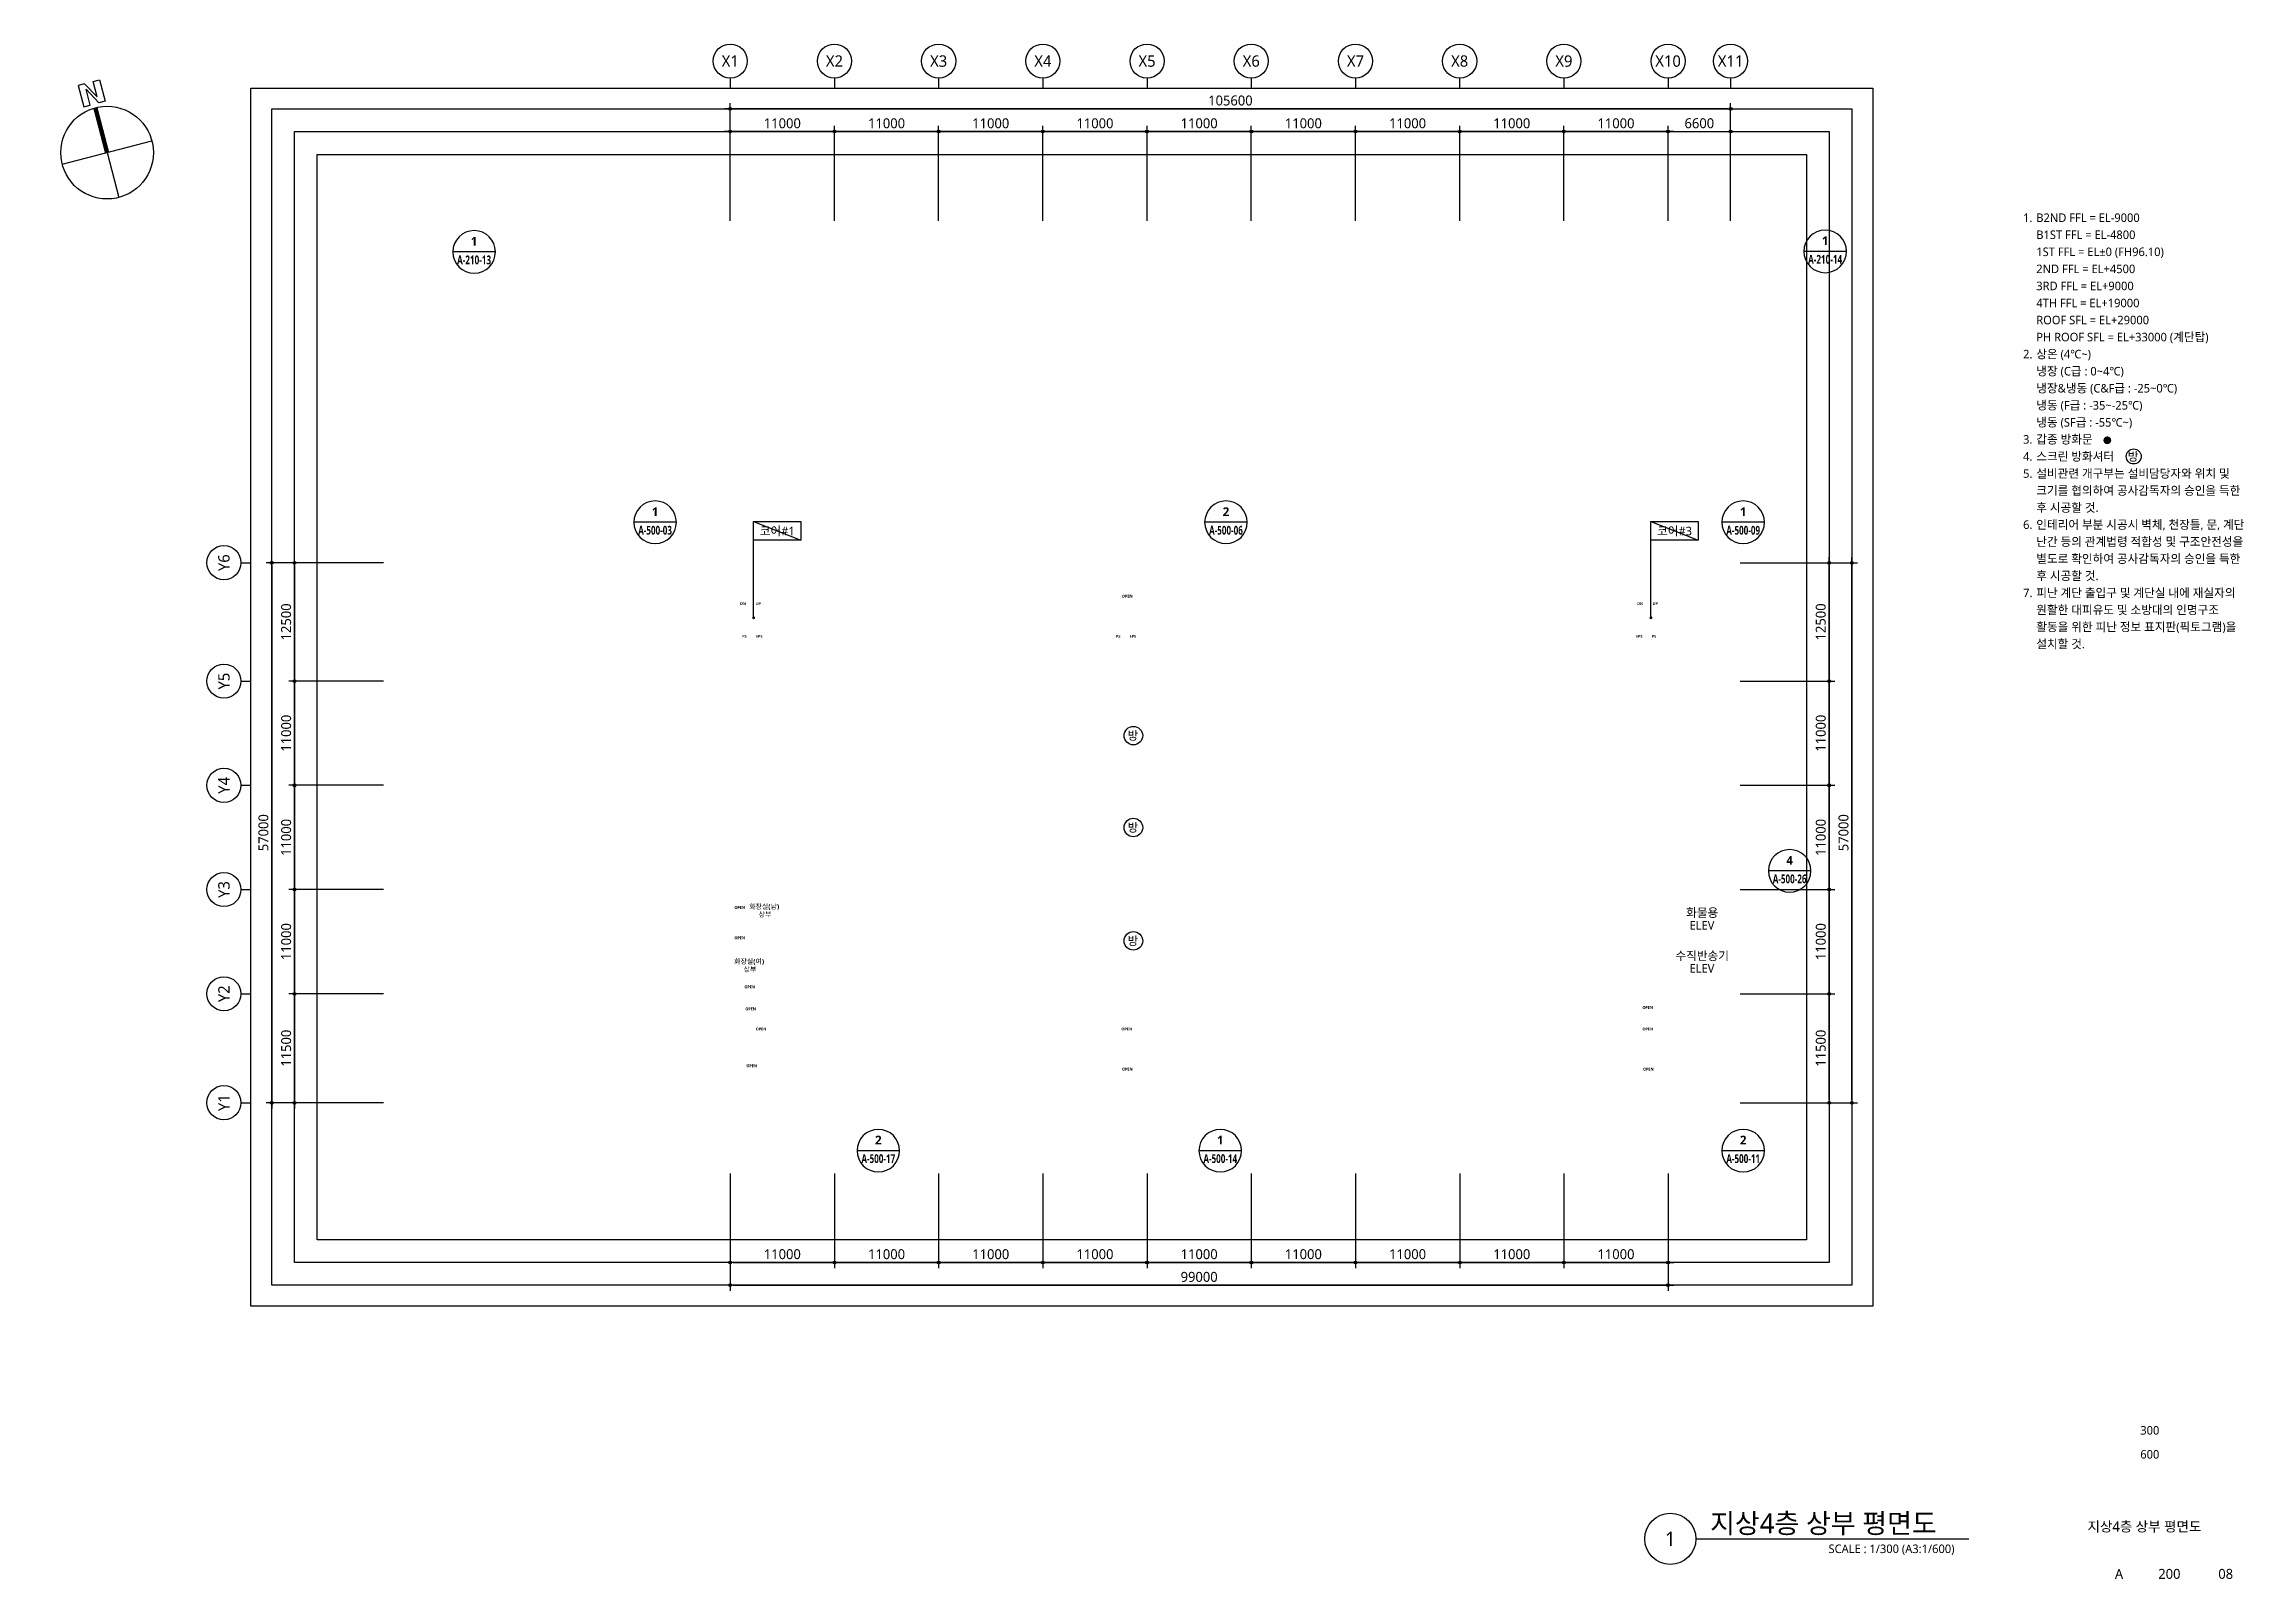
# Model space of a CAD drawing. Header units: millimetres. Extents: x -867282 to 190005487, y -1022614 to 455456909.
# Drawn here: x 1774941 to 2007178, y 7641 to 169666 of the extents above; entities that cross this region are included whole.
import ezdxf
from ezdxf.enums import TextEntityAlignment as Align

# ---------------------------------------------------------------- set-up
doc = ezdxf.new("R2010")
doc.units = ezdxf.units.MM
doc.header["$LTSCALE"] = 400
doc.header["$MEASUREMENT"] = 0
doc.header["$PDSIZE"] = -10
doc.layers.get('0').update_dxf_attribs({"linetype": 'CONTINUOUS'})
doc.layers.get('Defpoints').update_dxf_attribs({"color": 153, "linetype": 'CONTINUOUS'})
for name, color, linetype in [('A-ANNO-GRA1', 7, 'CONTINUOUS'), ('A-ANNO-NOTE', 7, 'CONTINUOUS'), ('A-ANNO-SYMB', 7, 'CONTINUOUS'), ('A-ANNO-TEXT1', 7, 'CONTINUOUS'), ('A-ANNO-TEXT2', 3, 'CONTINUOUS'), ('A-ANNO-TITL', 7, 'CONTINUOUS'), ('A-FLOR-MARK-ARCH', 1, 'CONTINUOUS'), ('A-ST-AXIS-BUB', 7, 'CONTINUOUS'), ('A-ST-AXIS-DIM', 7, 'CONTINUOUS'), ('AA-MKXS', 3, 'CONTINUOUS'), ('AA-XXXX-TXT1', 2, 'CONTINUOUS')]:
    doc.layers.add(name, color=color, linetype=linetype)
doc.layers.add('Defpoint', color=161, linetype='CONTINUOUS', plot=False)
doc.styles.add('2020음성 1차', font='')
doc.styles.add('SAMOO', font='romans.shx', dxfattribs={"bigfont": 'whgtxt.shx'})
doc.styles.add('SH_대대리576', font='malgun.ttf')
doc.styles.add('SH_진천_나눔', font='')
doc.styles.get('2020음성 1차').set_extended_font_data('NanumGothic', bold=True)
doc.styles.get('SH_진천_나눔').set_extended_font_data('NanumGothic', bold=True)
doc.dimstyles.new('SHP 600', dxfattribs={"dimscale": 300, "dimtxt": 3.5, "dimasz": 1, "dimexe": 2, "dimexo": 2, "dimgap": 1, "dimtad": 1, "dimdec": 0, "dimzin": 0, "dimdsep": 46, "dimtxsty": 'SH_대대리576', "dimblk": 'DIMDOT', "dimcen": 0.09, "dimclrt": 3, "dimadec": 0, "dimazin": 1, "dimtfac": 1, "dimtdec": 0, "dimtix": 1, "dimtmove": 2, "dimatfit": 0, "dimldrblk": 'DIMDOT', "dimfxl": 1, "dimtolj": 1, "dimtzin": 0, "dimarcsym": 0})

msp = doc.modelspace()

# ---------------------------------------------------------------- texts
at = {"layer": 'A-ANNO-TEXT1', "style": 'SH_대대리576'}
for s, p in [('X1', (1847381.8, 167866.3)), ('X2', (1858381.8, 167866.3)), ('X3', (1869381.8, 167866.3)), ('X4', (1880381.8, 167866.3)), ('X5', (1891381.8, 167866.3)), ('X6', (1902381.8, 167866.3)), ('X7', (1913381.8, 167866.3)), ('X8', (1924381.8, 167866.3)), ('X9', (1935381.8, 167866.3)), ('X10', (1946381.8, 167866.3)), ('X11', (1952981.8, 167866.3))]:
    msp.add_text(s, height=1200, dxfattribs=at).set_placement(p, align=Align.MIDDLE_CENTER)
for s, p in [('Y6', (1793931.8, 114916.3)), ('Y5', (1793931.8, 102416.3)), ('Y4', (1793931.8, 91416.3)), ('Y3', (1793931.8, 80416.3)), ('Y2', (1793931.8, 69416.3)), ('Y1', (1793931.8, 57916.3))]:
    msp.add_text(s, height=1200, rotation=90, dxfattribs=at).set_placement(p, align=Align.MIDDLE_CENTER)
at = {"layer": 'A-ANNO-TEXT1', "style": 'SH_진천_나눔'}
for s, p in [('OPEN', (1889288.5, 111381.7)), ('DN', (1848731.8, 110596.3)), ('UP', (1850331.8, 110596.3)), ('DN', (1943431.8, 110596.3)), ('UP', (1945031.8, 110596.3)), ('PS', (1848881.8, 107141.3)), ('EPS', (1850431.8, 107141.3)), ('PS', (1888331.8, 107141.3)), ('EPS', (1889881.8, 107141.3)), ('EPS', (1943331.8, 107141.3)), ('PS', (1944881.8, 107141.3)), ('OPEN', (1848381.8, 78516.3)), ('OPEN', (1848381.8, 75316.3)), ('OPEN', (1849431.8, 70141.3)), ('OPEN', (1849531.8, 67816.3)), ('OPEN', (1944231.8, 67966.3)), ('OPEN', (1850631.8, 65691.3)), ('OPEN', (1889231.8, 65691.3)), ('OPEN', (1944231.8, 65691.3)), ('OPEN', (1849640.3, 61813.8)), ('OPEN', (1889297, 61457.6)), ('OPEN', (1944297, 61457.6))]:
    msp.add_text(s, height=300, dxfattribs=at).set_placement(p, align=Align.MIDDLE)
for p in [(1889321.4, 96219), (1889321.4, 86518), (1889321.4, 74553.4)]:
    msp.add_text('방', height=900, dxfattribs=at).set_placement(p)
at = {"layer": 'A-ANNO-TEXT2'}
for s, height, style, p in [('코어#1', 900, 'SH_대대리576', (1852349.4, 118278.6)), ('코어#3', 900, 'SH_대대리576', (1947070, 118278.6)), ('화장실(남) ', 525, 'SH_진천_나눔', (1851050.1, 78606.5)), ('상부', 525, 'SH_진천_나눔', (1851050.1, 77806.5)), ('화물용', 900, 'SH_대대리576', (1949985.9, 77988)), ('ELEV', 900, 'SH_대대리576', (1949958.4, 76638.9)), ('화장실(여) ', 525, 'SH_진천_나눔', (1849463.6, 72813.8)), ('상부', 525, 'SH_진천_나눔', (1849463.6, 72013.8)), ('수직반송기', 900, 'SH_대대리576', (1949985.9, 73442.7)), ('ELEV', 900, 'SH_대대리576', (1949958.4, 72093.7))]:
    msp.add_text(s, height=height, dxfattribs=dict(at, style=style)).set_placement(p, align=Align.MIDDLE)
at = {"layer": 'A-ANNO-TITL', "style": 'SH_대대리576'}
for s, height, p in [('300', 900, (1997235.5, 23333.4)), ('600', 900, (1997235.5, 20800.2)), ('지상4층 상부 평면도', 1050, (1996670.3, 13191.8)), ('A', 1050, (1993987.6, 8181.3)), ('200', 1050, (1999300.8, 8181.3)), ('08', 1050, (2005247.3, 8181.3))]:
    msp.add_text(s, height=height, dxfattribs=at).set_placement(p, align=Align.MIDDLE)

# ---------------------------------------------------------------- blocks, each defined once
blk = doc.blocks.new('DIMDOT')
at = {"color": 0}
blk.add_line((-2, 0), (2, 0), dxfattribs=at)
for radius in [0.5, 0.25]:
    blk.add_circle((0, 0), radius, dxfattribs=at)
blk = doc.blocks.new('*D314')
at = {"layer": 'A-ST-AXIS-DIM', "color": 0, "lineweight": -2, "transparency": 16777216}
for p, q in [((1847382, 151016), (1847382, 163416)), ((1952682, 162816), (1847682, 162816)), ((1952982, 151016), (1952982, 163416))]:
    blk.add_line(p, q, dxfattribs=at)
at = {"layer": 'Defpoints', "color": 0, "transparency": 16777216}
for p in [(1847382, 162816), (1847382, 150416), (1952982, 150416)]:
    blk.add_point(p, dxfattribs=at)
at = {"layer": 'A-ST-AXIS-DIM', "color": 0, "linetype": 'ByBlock', "lineweight": -2, "transparency": 16777216, "xscale": 300, "yscale": 300, "zscale": 300, "rotation": 180}
blk.add_blockref('DIMDOT', (1847382, 162816), dxfattribs=at)
at = {"layer": 'A-ST-AXIS-DIM', "color": 0, "linetype": 'ByBlock', "lineweight": -2, "transparency": 16777216, "xscale": 300, "yscale": 300, "zscale": 300}
blk.add_blockref('DIMDOT', (1952982, 162816), dxfattribs=at)
at = {"layer": 'A-ST-AXIS-DIM', "color": 3, "transparency": 16777216, "insert": (1900182, 163696), "char_height": 1050, "attachment_point": 5, "style": 'SH_대대리576'}
blk.add_mtext('\\A1;105600', dxfattribs=at)
blk = doc.blocks.new('*D315')
at = {"layer": 'A-ST-AXIS-DIM', "color": 0, "lineweight": -2, "transparency": 16777216}
for p, q in [((1847382, 151016), (1847382, 161016)), ((1858082, 160416), (1847682, 160416)), ((1858382, 151016), (1858382, 161016))]:
    blk.add_line(p, q, dxfattribs=at)
at = {"layer": 'Defpoints', "color": 0, "transparency": 16777216}
for p in [(1847382, 160416), (1847382, 150416), (1858382, 150416)]:
    blk.add_point(p, dxfattribs=at)
at = {"layer": 'A-ST-AXIS-DIM', "color": 0, "linetype": 'ByBlock', "lineweight": -2, "transparency": 16777216, "xscale": 300, "yscale": 300, "zscale": 300, "rotation": 180}
blk.add_blockref('DIMDOT', (1847382, 160416), dxfattribs=at)
at = {"layer": 'A-ST-AXIS-DIM', "color": 0, "linetype": 'ByBlock', "lineweight": -2, "transparency": 16777216, "xscale": 300, "yscale": 300, "zscale": 300}
blk.add_blockref('DIMDOT', (1858382, 160416), dxfattribs=at)
at = {"layer": 'A-ST-AXIS-DIM', "color": 3, "transparency": 16777216, "insert": (1852882, 161292), "char_height": 1050, "attachment_point": 5, "style": 'SH_대대리576'}
blk.add_mtext('\\A1;11000', dxfattribs=at)
blk = doc.blocks.new('*D316')
at = {"layer": 'A-ST-AXIS-DIM', "color": 0, "lineweight": -2, "transparency": 16777216}
for p, q in [((1858382, 151016), (1858382, 161016)), ((1869082, 160416), (1858682, 160416)), ((1869382, 151016), (1869382, 161016))]:
    blk.add_line(p, q, dxfattribs=at)
at = {"layer": 'Defpoints', "color": 0, "transparency": 16777216}
for p in [(1858382, 160416), (1858382, 150416), (1869382, 150416)]:
    blk.add_point(p, dxfattribs=at)
at = {"layer": 'A-ST-AXIS-DIM', "color": 0, "linetype": 'ByBlock', "lineweight": -2, "transparency": 16777216, "xscale": 300, "yscale": 300, "zscale": 300, "rotation": 180}
blk.add_blockref('DIMDOT', (1858382, 160416), dxfattribs=at)
at = {"layer": 'A-ST-AXIS-DIM', "color": 0, "linetype": 'ByBlock', "lineweight": -2, "transparency": 16777216, "xscale": 300, "yscale": 300, "zscale": 300}
blk.add_blockref('DIMDOT', (1869382, 160416), dxfattribs=at)
at = {"layer": 'A-ST-AXIS-DIM', "color": 3, "transparency": 16777216, "insert": (1863882, 161292), "char_height": 1050, "attachment_point": 5, "style": 'SH_대대리576'}
blk.add_mtext('\\A1;11000', dxfattribs=at)
blk = doc.blocks.new('*D317')
at = {"layer": 'A-ST-AXIS-DIM', "color": 0, "lineweight": -2, "transparency": 16777216}
for p, q in [((1869382, 151016), (1869382, 161016)), ((1880082, 160416), (1869682, 160416)), ((1880382, 151016), (1880382, 161016))]:
    blk.add_line(p, q, dxfattribs=at)
at = {"layer": 'Defpoints', "color": 0, "transparency": 16777216}
for p in [(1869382, 160416), (1869382, 150416), (1880382, 150416)]:
    blk.add_point(p, dxfattribs=at)
at = {"layer": 'A-ST-AXIS-DIM', "color": 0, "linetype": 'ByBlock', "lineweight": -2, "transparency": 16777216, "xscale": 300, "yscale": 300, "zscale": 300, "rotation": 180}
blk.add_blockref('DIMDOT', (1869382, 160416), dxfattribs=at)
at = {"layer": 'A-ST-AXIS-DIM', "color": 0, "linetype": 'ByBlock', "lineweight": -2, "transparency": 16777216, "xscale": 300, "yscale": 300, "zscale": 300}
blk.add_blockref('DIMDOT', (1880382, 160416), dxfattribs=at)
at = {"layer": 'A-ST-AXIS-DIM', "color": 3, "transparency": 16777216, "insert": (1874882, 161292), "char_height": 1050, "attachment_point": 5, "style": 'SH_대대리576'}
blk.add_mtext('\\A1;11000', dxfattribs=at)
blk = doc.blocks.new('*D318')
at = {"layer": 'A-ST-AXIS-DIM', "color": 0, "lineweight": -2, "transparency": 16777216}
for p, q in [((1880382, 151016), (1880382, 161016)), ((1891082, 160416), (1880682, 160416)), ((1891382, 151016), (1891382, 161016))]:
    blk.add_line(p, q, dxfattribs=at)
at = {"layer": 'Defpoints', "color": 0, "transparency": 16777216}
for p in [(1880382, 160416), (1880382, 150416), (1891382, 150416)]:
    blk.add_point(p, dxfattribs=at)
at = {"layer": 'A-ST-AXIS-DIM', "color": 0, "linetype": 'ByBlock', "lineweight": -2, "transparency": 16777216, "xscale": 300, "yscale": 300, "zscale": 300, "rotation": 180}
blk.add_blockref('DIMDOT', (1880382, 160416), dxfattribs=at)
at = {"layer": 'A-ST-AXIS-DIM', "color": 0, "linetype": 'ByBlock', "lineweight": -2, "transparency": 16777216, "xscale": 300, "yscale": 300, "zscale": 300}
blk.add_blockref('DIMDOT', (1891382, 160416), dxfattribs=at)
at = {"layer": 'A-ST-AXIS-DIM', "color": 3, "transparency": 16777216, "insert": (1885882, 161292), "char_height": 1050, "attachment_point": 5, "style": 'SH_대대리576'}
blk.add_mtext('\\A1;11000', dxfattribs=at)
blk = doc.blocks.new('*D319')
at = {"layer": 'A-ST-AXIS-DIM', "color": 0, "lineweight": -2, "transparency": 16777216}
for p, q in [((1891382, 151016), (1891382, 161016)), ((1902082, 160416), (1891682, 160416)), ((1902382, 151016), (1902382, 161016))]:
    blk.add_line(p, q, dxfattribs=at)
at = {"layer": 'Defpoints', "color": 0, "transparency": 16777216}
for p in [(1891382, 160416), (1891382, 150416), (1902382, 150416)]:
    blk.add_point(p, dxfattribs=at)
at = {"layer": 'A-ST-AXIS-DIM', "color": 0, "linetype": 'ByBlock', "lineweight": -2, "transparency": 16777216, "xscale": 300, "yscale": 300, "zscale": 300, "rotation": 180}
blk.add_blockref('DIMDOT', (1891382, 160416), dxfattribs=at)
at = {"layer": 'A-ST-AXIS-DIM', "color": 0, "linetype": 'ByBlock', "lineweight": -2, "transparency": 16777216, "xscale": 300, "yscale": 300, "zscale": 300}
blk.add_blockref('DIMDOT', (1902382, 160416), dxfattribs=at)
at = {"layer": 'A-ST-AXIS-DIM', "color": 3, "transparency": 16777216, "insert": (1896882, 161292), "char_height": 1050, "attachment_point": 5, "style": 'SH_대대리576'}
blk.add_mtext('\\A1;11000', dxfattribs=at)
blk = doc.blocks.new('*D320')
at = {"layer": 'A-ST-AXIS-DIM', "color": 0, "lineweight": -2, "transparency": 16777216}
for p, q in [((1902382, 151016), (1902382, 161016)), ((1913082, 160416), (1902682, 160416)), ((1913382, 151016), (1913382, 161016))]:
    blk.add_line(p, q, dxfattribs=at)
at = {"layer": 'Defpoints', "color": 0, "transparency": 16777216}
for p in [(1902382, 160416), (1902382, 150416), (1913382, 150416)]:
    blk.add_point(p, dxfattribs=at)
at = {"layer": 'A-ST-AXIS-DIM', "color": 0, "linetype": 'ByBlock', "lineweight": -2, "transparency": 16777216, "xscale": 300, "yscale": 300, "zscale": 300, "rotation": 180}
blk.add_blockref('DIMDOT', (1902382, 160416), dxfattribs=at)
at = {"layer": 'A-ST-AXIS-DIM', "color": 0, "linetype": 'ByBlock', "lineweight": -2, "transparency": 16777216, "xscale": 300, "yscale": 300, "zscale": 300}
blk.add_blockref('DIMDOT', (1913382, 160416), dxfattribs=at)
at = {"layer": 'A-ST-AXIS-DIM', "color": 3, "transparency": 16777216, "insert": (1907882, 161292), "char_height": 1050, "attachment_point": 5, "style": 'SH_대대리576'}
blk.add_mtext('\\A1;11000', dxfattribs=at)
blk = doc.blocks.new('*D321')
at = {"layer": 'A-ST-AXIS-DIM', "color": 0, "lineweight": -2, "transparency": 16777216}
for p, q in [((1913382, 151016), (1913382, 161016)), ((1924082, 160416), (1913682, 160416)), ((1924382, 151016), (1924382, 161016))]:
    blk.add_line(p, q, dxfattribs=at)
at = {"layer": 'Defpoints', "color": 0, "transparency": 16777216}
for p in [(1913382, 160416), (1913382, 150416), (1924382, 150416)]:
    blk.add_point(p, dxfattribs=at)
at = {"layer": 'A-ST-AXIS-DIM', "color": 0, "linetype": 'ByBlock', "lineweight": -2, "transparency": 16777216, "xscale": 300, "yscale": 300, "zscale": 300, "rotation": 180}
blk.add_blockref('DIMDOT', (1913382, 160416), dxfattribs=at)
at = {"layer": 'A-ST-AXIS-DIM', "color": 0, "linetype": 'ByBlock', "lineweight": -2, "transparency": 16777216, "xscale": 300, "yscale": 300, "zscale": 300}
blk.add_blockref('DIMDOT', (1924382, 160416), dxfattribs=at)
at = {"layer": 'A-ST-AXIS-DIM', "color": 3, "transparency": 16777216, "insert": (1918882, 161292), "char_height": 1050, "attachment_point": 5, "style": 'SH_대대리576'}
blk.add_mtext('\\A1;11000', dxfattribs=at)
blk = doc.blocks.new('*D322')
at = {"layer": 'A-ST-AXIS-DIM', "color": 0, "lineweight": -2, "transparency": 16777216}
for p, q in [((1924382, 151016), (1924382, 161016)), ((1935082, 160416), (1924682, 160416)), ((1935382, 151016), (1935382, 161016))]:
    blk.add_line(p, q, dxfattribs=at)
at = {"layer": 'Defpoints', "color": 0, "transparency": 16777216}
for p in [(1924382, 160416), (1924382, 150416), (1935382, 150416)]:
    blk.add_point(p, dxfattribs=at)
at = {"layer": 'A-ST-AXIS-DIM', "color": 0, "linetype": 'ByBlock', "lineweight": -2, "transparency": 16777216, "xscale": 300, "yscale": 300, "zscale": 300, "rotation": 180}
blk.add_blockref('DIMDOT', (1924382, 160416), dxfattribs=at)
at = {"layer": 'A-ST-AXIS-DIM', "color": 0, "linetype": 'ByBlock', "lineweight": -2, "transparency": 16777216, "xscale": 300, "yscale": 300, "zscale": 300}
blk.add_blockref('DIMDOT', (1935382, 160416), dxfattribs=at)
at = {"layer": 'A-ST-AXIS-DIM', "color": 3, "transparency": 16777216, "insert": (1929882, 161292), "char_height": 1050, "attachment_point": 5, "style": 'SH_대대리576'}
blk.add_mtext('\\A1;11000', dxfattribs=at)
blk = doc.blocks.new('*D323')
at = {"layer": 'A-ST-AXIS-DIM', "color": 0, "lineweight": -2, "transparency": 16777216}
for p, q in [((1935382, 151016), (1935382, 161016)), ((1946082, 160416), (1935682, 160416)), ((1946382, 151016), (1946382, 161016))]:
    blk.add_line(p, q, dxfattribs=at)
at = {"layer": 'Defpoints', "color": 0, "transparency": 16777216}
for p in [(1935382, 160416), (1935382, 150416), (1946382, 150416)]:
    blk.add_point(p, dxfattribs=at)
at = {"layer": 'A-ST-AXIS-DIM', "color": 0, "linetype": 'ByBlock', "lineweight": -2, "transparency": 16777216, "xscale": 300, "yscale": 300, "zscale": 300, "rotation": 180}
blk.add_blockref('DIMDOT', (1935382, 160416), dxfattribs=at)
at = {"layer": 'A-ST-AXIS-DIM', "color": 0, "linetype": 'ByBlock', "lineweight": -2, "transparency": 16777216, "xscale": 300, "yscale": 300, "zscale": 300}
blk.add_blockref('DIMDOT', (1946382, 160416), dxfattribs=at)
at = {"layer": 'A-ST-AXIS-DIM', "color": 3, "transparency": 16777216, "insert": (1940882, 161292), "char_height": 1050, "attachment_point": 5, "style": 'SH_대대리576'}
blk.add_mtext('\\A1;11000', dxfattribs=at)
blk = doc.blocks.new('A-ST-AXIS-BUB-1')
at = {"layer": 'A-ST-AXIS-BUB'}
blk.add_line((0, 350), (0, 0), dxfattribs=at)
blk.add_circle((0, 950), 600, dxfattribs=at)
blk = doc.blocks.new('*D324')
at = {"layer": 'A-ST-AXIS-DIM', "color": 0, "lineweight": -2, "transparency": 16777216}
for p, q in [((1810782, 114916), (1798382, 114916)), ((1798982, 114616), (1798982, 58216)), ((1810782, 57916), (1798382, 57916))]:
    blk.add_line(p, q, dxfattribs=at)
at = {"layer": 'Defpoints', "color": 0, "transparency": 16777216}
for p in [(1811382, 114916), (1798982, 57916), (1811382, 57916)]:
    blk.add_point(p, dxfattribs=at)
at = {"layer": 'A-ST-AXIS-DIM', "color": 0, "linetype": 'ByBlock', "lineweight": -2, "transparency": 16777216, "xscale": 300, "yscale": 300, "zscale": 300}
for p, rotation in [((1798982, 114916), 90), ((1798982, 57916), 270)]:
    blk.add_blockref('DIMDOT', p, dxfattribs=dict(at, rotation=rotation))
at = {"layer": 'A-ST-AXIS-DIM', "color": 3, "transparency": 16777216, "insert": (1798105, 86416), "char_height": 1050, "attachment_point": 5, "rotation": 90, "style": 'SH_대대리576'}
blk.add_mtext('\\A1;57000', dxfattribs=at)
blk = doc.blocks.new('*D325')
at = {"layer": 'A-ST-AXIS-DIM', "color": 0, "lineweight": -2, "transparency": 16777216}
for p, q in [((1810782, 69416), (1800782, 69416)), ((1801382, 69116), (1801382, 58216)), ((1810782, 57916), (1800782, 57916))]:
    blk.add_line(p, q, dxfattribs=at)
at = {"layer": 'Defpoints', "color": 0, "transparency": 16777216}
for p in [(1811382, 69416), (1801382, 57916), (1811382, 57916)]:
    blk.add_point(p, dxfattribs=at)
at = {"layer": 'A-ST-AXIS-DIM', "color": 0, "linetype": 'ByBlock', "lineweight": -2, "transparency": 16777216, "xscale": 300, "yscale": 300, "zscale": 300}
for p, rotation in [((1801382, 69416), 90), ((1801382, 57916), 270)]:
    blk.add_blockref('DIMDOT', p, dxfattribs=dict(at, rotation=rotation))
at = {"layer": 'A-ST-AXIS-DIM', "color": 3, "transparency": 16777216, "insert": (1800505, 63666), "char_height": 1050, "attachment_point": 5, "rotation": 90, "style": 'SH_대대리576'}
blk.add_mtext('\\A1;11500', dxfattribs=at)
blk = doc.blocks.new('*D326')
at = {"layer": 'A-ST-AXIS-DIM', "color": 0, "lineweight": -2, "transparency": 16777216}
for p, q in [((1810782, 80416), (1800782, 80416)), ((1801382, 80116), (1801382, 69716)), ((1810782, 69416), (1800782, 69416))]:
    blk.add_line(p, q, dxfattribs=at)
at = {"layer": 'Defpoints', "color": 0, "transparency": 16777216}
for p in [(1811382, 80416), (1801382, 69416), (1811382, 69416)]:
    blk.add_point(p, dxfattribs=at)
at = {"layer": 'A-ST-AXIS-DIM', "color": 0, "linetype": 'ByBlock', "lineweight": -2, "transparency": 16777216, "xscale": 300, "yscale": 300, "zscale": 300}
for p, rotation in [((1801382, 80416), 90), ((1801382, 69416), 270)]:
    blk.add_blockref('DIMDOT', p, dxfattribs=dict(at, rotation=rotation))
at = {"layer": 'A-ST-AXIS-DIM', "color": 3, "transparency": 16777216, "insert": (1800506, 74916), "char_height": 1050, "attachment_point": 5, "rotation": 90, "style": 'SH_대대리576'}
blk.add_mtext('\\A1;11000', dxfattribs=at)
blk = doc.blocks.new('*D327')
at = {"layer": 'A-ST-AXIS-DIM', "color": 0, "lineweight": -2, "transparency": 16777216}
for p, q in [((1810782, 91416), (1800782, 91416)), ((1801382, 91116), (1801382, 80716)), ((1810782, 80416), (1800782, 80416))]:
    blk.add_line(p, q, dxfattribs=at)
at = {"layer": 'Defpoints', "color": 0, "transparency": 16777216}
for p in [(1811382, 91416), (1801382, 80416), (1811382, 80416)]:
    blk.add_point(p, dxfattribs=at)
at = {"layer": 'A-ST-AXIS-DIM', "color": 0, "linetype": 'ByBlock', "lineweight": -2, "transparency": 16777216, "xscale": 300, "yscale": 300, "zscale": 300}
for p, rotation in [((1801382, 91416), 90), ((1801382, 80416), 270)]:
    blk.add_blockref('DIMDOT', p, dxfattribs=dict(at, rotation=rotation))
at = {"layer": 'A-ST-AXIS-DIM', "color": 3, "transparency": 16777216, "insert": (1800506, 85916), "char_height": 1050, "attachment_point": 5, "rotation": 90, "style": 'SH_대대리576'}
blk.add_mtext('\\A1;11000', dxfattribs=at)
blk = doc.blocks.new('*D328')
at = {"layer": 'A-ST-AXIS-DIM', "color": 0, "lineweight": -2, "transparency": 16777216}
for p, q in [((1810782, 102416), (1800782, 102416)), ((1801382, 102116), (1801382, 91716)), ((1810782, 91416), (1800782, 91416))]:
    blk.add_line(p, q, dxfattribs=at)
at = {"layer": 'Defpoints', "color": 0, "transparency": 16777216}
for p in [(1811382, 102416), (1801382, 91416), (1811382, 91416)]:
    blk.add_point(p, dxfattribs=at)
at = {"layer": 'A-ST-AXIS-DIM', "color": 0, "linetype": 'ByBlock', "lineweight": -2, "transparency": 16777216, "xscale": 300, "yscale": 300, "zscale": 300}
for p, rotation in [((1801382, 102416), 90), ((1801382, 91416), 270)]:
    blk.add_blockref('DIMDOT', p, dxfattribs=dict(at, rotation=rotation))
at = {"layer": 'A-ST-AXIS-DIM', "color": 3, "transparency": 16777216, "insert": (1800506, 96916), "char_height": 1050, "attachment_point": 5, "rotation": 90, "style": 'SH_대대리576'}
blk.add_mtext('\\A1;11000', dxfattribs=at)
blk = doc.blocks.new('*D329')
at = {"layer": 'A-ST-AXIS-DIM', "color": 0, "lineweight": -2, "transparency": 16777216}
for p, q in [((1810782, 114916), (1800782, 114916)), ((1801382, 114616), (1801382, 102716)), ((1810782, 102416), (1800782, 102416))]:
    blk.add_line(p, q, dxfattribs=at)
at = {"layer": 'Defpoints', "color": 0, "transparency": 16777216}
for p in [(1811382, 114916), (1801382, 102416), (1811382, 102416)]:
    blk.add_point(p, dxfattribs=at)
at = {"layer": 'A-ST-AXIS-DIM', "color": 0, "linetype": 'ByBlock', "lineweight": -2, "transparency": 16777216, "xscale": 300, "yscale": 300, "zscale": 300}
for p, rotation in [((1801382, 114916), 90), ((1801382, 102416), 270)]:
    blk.add_blockref('DIMDOT', p, dxfattribs=dict(at, rotation=rotation))
at = {"layer": 'A-ST-AXIS-DIM', "color": 3, "transparency": 16777216, "insert": (1800503, 108666), "char_height": 1050, "attachment_point": 5, "rotation": 90, "style": 'SH_대대리576'}
blk.add_mtext('\\A1;12500', dxfattribs=at)
blk = doc.blocks.new('*D330')
at = {"layer": 'A-ST-AXIS-DIM', "color": 0, "lineweight": -2, "transparency": 16777216}
for p, q in [((1953982, 114916), (1963982, 114916)), ((1963382, 102716), (1963382, 114616)), ((1953982, 102416), (1963982, 102416))]:
    blk.add_line(p, q, dxfattribs=at)
at = {"layer": 'Defpoints', "color": 0, "transparency": 16777216}
for p in [(1953382, 114916), (1963382, 114916), (1953382, 102416)]:
    blk.add_point(p, dxfattribs=at)
at = {"layer": 'A-ST-AXIS-DIM', "color": 0, "linetype": 'ByBlock', "lineweight": -2, "transparency": 16777216, "xscale": 300, "yscale": 300, "zscale": 300}
for p, rotation in [((1963382, 114916), 90), ((1963382, 102416), 270)]:
    blk.add_blockref('DIMDOT', p, dxfattribs=dict(at, rotation=rotation))
at = {"layer": 'A-ST-AXIS-DIM', "color": 3, "transparency": 16777216, "insert": (1962503, 108666), "char_height": 1050, "attachment_point": 5, "rotation": 90, "style": 'SH_대대리576'}
blk.add_mtext('\\A1;12500', dxfattribs=at)
blk = doc.blocks.new('*D331')
at = {"layer": 'A-ST-AXIS-DIM', "color": 0, "lineweight": -2, "transparency": 16777216}
for p, q in [((1953982, 102416), (1963982, 102416)), ((1963382, 91716), (1963382, 102116)), ((1953982, 91416), (1963982, 91416))]:
    blk.add_line(p, q, dxfattribs=at)
at = {"layer": 'Defpoints', "color": 0, "transparency": 16777216}
for p in [(1953382, 102416), (1963382, 102416), (1953382, 91416)]:
    blk.add_point(p, dxfattribs=at)
at = {"layer": 'A-ST-AXIS-DIM', "color": 0, "linetype": 'ByBlock', "lineweight": -2, "transparency": 16777216, "xscale": 300, "yscale": 300, "zscale": 300}
for p, rotation in [((1963382, 102416), 90), ((1963382, 91416), 270)]:
    blk.add_blockref('DIMDOT', p, dxfattribs=dict(at, rotation=rotation))
at = {"layer": 'A-ST-AXIS-DIM', "color": 3, "transparency": 16777216, "insert": (1962506, 96916), "char_height": 1050, "attachment_point": 5, "rotation": 90, "style": 'SH_대대리576'}
blk.add_mtext('\\A1;11000', dxfattribs=at)
blk = doc.blocks.new('*D332')
at = {"layer": 'A-ST-AXIS-DIM', "color": 0, "lineweight": -2, "transparency": 16777216}
for p, q in [((1953982, 91416), (1963982, 91416)), ((1963382, 80716), (1963382, 91116)), ((1953982, 80416), (1963982, 80416))]:
    blk.add_line(p, q, dxfattribs=at)
at = {"layer": 'Defpoints', "color": 0, "transparency": 16777216}
for p in [(1953382, 91416), (1963382, 91416), (1953382, 80416)]:
    blk.add_point(p, dxfattribs=at)
at = {"layer": 'A-ST-AXIS-DIM', "color": 0, "linetype": 'ByBlock', "lineweight": -2, "transparency": 16777216, "xscale": 300, "yscale": 300, "zscale": 300}
for p, rotation in [((1963382, 91416), 90), ((1963382, 80416), 270)]:
    blk.add_blockref('DIMDOT', p, dxfattribs=dict(at, rotation=rotation))
at = {"layer": 'A-ST-AXIS-DIM', "color": 3, "transparency": 16777216, "insert": (1962506, 85916), "char_height": 1050, "attachment_point": 5, "rotation": 90, "style": 'SH_대대리576'}
blk.add_mtext('\\A1;11000', dxfattribs=at)
blk = doc.blocks.new('*D333')
at = {"layer": 'A-ST-AXIS-DIM', "color": 0, "lineweight": -2, "transparency": 16777216}
for p, q in [((1953982, 80416), (1963982, 80416)), ((1963382, 69716), (1963382, 80116)), ((1953982, 69416), (1963982, 69416))]:
    blk.add_line(p, q, dxfattribs=at)
at = {"layer": 'Defpoints', "color": 0, "transparency": 16777216}
for p in [(1953382, 80416), (1963382, 80416), (1953382, 69416)]:
    blk.add_point(p, dxfattribs=at)
at = {"layer": 'A-ST-AXIS-DIM', "color": 0, "linetype": 'ByBlock', "lineweight": -2, "transparency": 16777216, "xscale": 300, "yscale": 300, "zscale": 300}
for p, rotation in [((1963382, 80416), 90), ((1963382, 69416), 270)]:
    blk.add_blockref('DIMDOT', p, dxfattribs=dict(at, rotation=rotation))
at = {"layer": 'A-ST-AXIS-DIM', "color": 3, "transparency": 16777216, "insert": (1962506, 74916), "char_height": 1050, "attachment_point": 5, "rotation": 90, "style": 'SH_대대리576'}
blk.add_mtext('\\A1;11000', dxfattribs=at)
blk = doc.blocks.new('*D334')
at = {"layer": 'A-ST-AXIS-DIM', "color": 0, "lineweight": -2, "transparency": 16777216}
for p, q in [((1953982, 69416), (1963982, 69416)), ((1963382, 58216), (1963382, 69116)), ((1953982, 57916), (1963982, 57916))]:
    blk.add_line(p, q, dxfattribs=at)
at = {"layer": 'Defpoints', "color": 0, "transparency": 16777216}
for p in [(1953382, 69416), (1963382, 69416), (1953382, 57916)]:
    blk.add_point(p, dxfattribs=at)
at = {"layer": 'A-ST-AXIS-DIM', "color": 0, "linetype": 'ByBlock', "lineweight": -2, "transparency": 16777216, "xscale": 300, "yscale": 300, "zscale": 300}
for p, rotation in [((1963382, 69416), 90), ((1963382, 57916), 270)]:
    blk.add_blockref('DIMDOT', p, dxfattribs=dict(at, rotation=rotation))
at = {"layer": 'A-ST-AXIS-DIM', "color": 3, "transparency": 16777216, "insert": (1962505, 63666), "char_height": 1050, "attachment_point": 5, "rotation": 90, "style": 'SH_대대리576'}
blk.add_mtext('\\A1;11500', dxfattribs=at)
blk = doc.blocks.new('*D335')
at = {"layer": 'A-ST-AXIS-DIM', "color": 0, "lineweight": -2, "transparency": 16777216}
for p, q in [((1953982, 114916), (1966382, 114916)), ((1965782, 58216), (1965782, 114616)), ((1953982, 57916), (1966382, 57916))]:
    blk.add_line(p, q, dxfattribs=at)
at = {"layer": 'Defpoints', "color": 0, "transparency": 16777216}
for p in [(1953382, 114916), (1965782, 114916), (1953382, 57916)]:
    blk.add_point(p, dxfattribs=at)
at = {"layer": 'A-ST-AXIS-DIM', "color": 0, "linetype": 'ByBlock', "lineweight": -2, "transparency": 16777216, "xscale": 300, "yscale": 300, "zscale": 300}
for p, rotation in [((1965782, 114916), 90), ((1965782, 57916), 270)]:
    blk.add_blockref('DIMDOT', p, dxfattribs=dict(at, rotation=rotation))
at = {"layer": 'A-ST-AXIS-DIM', "color": 3, "transparency": 16777216, "insert": (1964905, 86416), "char_height": 1050, "attachment_point": 5, "rotation": 90, "style": 'SH_대대리576'}
blk.add_mtext('\\A1;57000', dxfattribs=at)
blk = doc.blocks.new('*D336')
at = {"layer": 'A-ST-AXIS-DIM', "color": 0, "lineweight": -2, "transparency": 16777216}
for p, q in [((1847382, 50445), (1847382, 40445)), ((1858382, 50445), (1858382, 40445)), ((1847682, 41045), (1858082, 41045))]:
    blk.add_line(p, q, dxfattribs=at)
at = {"layer": 'Defpoints', "color": 0, "transparency": 16777216}
for p in [(1847382, 51045), (1858382, 51045), (1858382, 41045)]:
    blk.add_point(p, dxfattribs=at)
at = {"layer": 'A-ST-AXIS-DIM', "color": 0, "linetype": 'ByBlock', "lineweight": -2, "transparency": 16777216, "xscale": 300, "yscale": 300, "zscale": 300, "rotation": 180}
blk.add_blockref('DIMDOT', (1847382, 41045), dxfattribs=at)
at = {"layer": 'A-ST-AXIS-DIM', "color": 0, "linetype": 'ByBlock', "lineweight": -2, "transparency": 16777216, "xscale": 300, "yscale": 300, "zscale": 300}
blk.add_blockref('DIMDOT', (1858382, 41045), dxfattribs=at)
at = {"layer": 'A-ST-AXIS-DIM', "color": 3, "transparency": 16777216, "insert": (1852882, 41921), "char_height": 1050, "attachment_point": 5, "style": 'SH_대대리576'}
blk.add_mtext('\\A1;11000', dxfattribs=at)
blk = doc.blocks.new('*D337')
at = {"layer": 'A-ST-AXIS-DIM', "color": 0, "lineweight": -2, "transparency": 16777216}
for p, q in [((1858382, 50445), (1858382, 40445)), ((1869382, 50445), (1869382, 40445)), ((1858682, 41045), (1869082, 41045))]:
    blk.add_line(p, q, dxfattribs=at)
at = {"layer": 'Defpoints', "color": 0, "transparency": 16777216}
for p in [(1858382, 51045), (1869382, 51045), (1869382, 41045)]:
    blk.add_point(p, dxfattribs=at)
at = {"layer": 'A-ST-AXIS-DIM', "color": 0, "linetype": 'ByBlock', "lineweight": -2, "transparency": 16777216, "xscale": 300, "yscale": 300, "zscale": 300, "rotation": 180}
blk.add_blockref('DIMDOT', (1858382, 41045), dxfattribs=at)
at = {"layer": 'A-ST-AXIS-DIM', "color": 0, "linetype": 'ByBlock', "lineweight": -2, "transparency": 16777216, "xscale": 300, "yscale": 300, "zscale": 300}
blk.add_blockref('DIMDOT', (1869382, 41045), dxfattribs=at)
at = {"layer": 'A-ST-AXIS-DIM', "color": 3, "transparency": 16777216, "insert": (1863882, 41921), "char_height": 1050, "attachment_point": 5, "style": 'SH_대대리576'}
blk.add_mtext('\\A1;11000', dxfattribs=at)
blk = doc.blocks.new('*D338')
at = {"layer": 'A-ST-AXIS-DIM', "color": 0, "lineweight": -2, "transparency": 16777216}
for p, q in [((1869382, 50445), (1869382, 40445)), ((1880382, 50445), (1880382, 40445)), ((1869682, 41045), (1880082, 41045))]:
    blk.add_line(p, q, dxfattribs=at)
at = {"layer": 'Defpoints', "color": 0, "transparency": 16777216}
for p in [(1869382, 51045), (1880382, 51045), (1880382, 41045)]:
    blk.add_point(p, dxfattribs=at)
at = {"layer": 'A-ST-AXIS-DIM', "color": 0, "linetype": 'ByBlock', "lineweight": -2, "transparency": 16777216, "xscale": 300, "yscale": 300, "zscale": 300, "rotation": 180}
blk.add_blockref('DIMDOT', (1869382, 41045), dxfattribs=at)
at = {"layer": 'A-ST-AXIS-DIM', "color": 0, "linetype": 'ByBlock', "lineweight": -2, "transparency": 16777216, "xscale": 300, "yscale": 300, "zscale": 300}
blk.add_blockref('DIMDOT', (1880382, 41045), dxfattribs=at)
at = {"layer": 'A-ST-AXIS-DIM', "color": 3, "transparency": 16777216, "insert": (1874882, 41921), "char_height": 1050, "attachment_point": 5, "style": 'SH_대대리576'}
blk.add_mtext('\\A1;11000', dxfattribs=at)
blk = doc.blocks.new('*D339')
at = {"layer": 'A-ST-AXIS-DIM', "color": 0, "lineweight": -2, "transparency": 16777216}
for p, q in [((1880382, 50445), (1880382, 40445)), ((1891382, 50445), (1891382, 40445)), ((1880682, 41045), (1891082, 41045))]:
    blk.add_line(p, q, dxfattribs=at)
at = {"layer": 'Defpoints', "color": 0, "transparency": 16777216}
for p in [(1880382, 51045), (1891382, 51045), (1891382, 41045)]:
    blk.add_point(p, dxfattribs=at)
at = {"layer": 'A-ST-AXIS-DIM', "color": 0, "linetype": 'ByBlock', "lineweight": -2, "transparency": 16777216, "xscale": 300, "yscale": 300, "zscale": 300, "rotation": 180}
blk.add_blockref('DIMDOT', (1880382, 41045), dxfattribs=at)
at = {"layer": 'A-ST-AXIS-DIM', "color": 0, "linetype": 'ByBlock', "lineweight": -2, "transparency": 16777216, "xscale": 300, "yscale": 300, "zscale": 300}
blk.add_blockref('DIMDOT', (1891382, 41045), dxfattribs=at)
at = {"layer": 'A-ST-AXIS-DIM', "color": 3, "transparency": 16777216, "insert": (1885882, 41921), "char_height": 1050, "attachment_point": 5, "style": 'SH_대대리576'}
blk.add_mtext('\\A1;11000', dxfattribs=at)
blk = doc.blocks.new('*D340')
at = {"layer": 'A-ST-AXIS-DIM', "color": 0, "lineweight": -2, "transparency": 16777216}
for p, q in [((1891382, 50445), (1891382, 40445)), ((1902382, 50445), (1902382, 40445)), ((1891682, 41045), (1902082, 41045))]:
    blk.add_line(p, q, dxfattribs=at)
at = {"layer": 'Defpoints', "color": 0, "transparency": 16777216}
for p in [(1891382, 51045), (1902382, 51045), (1902382, 41045)]:
    blk.add_point(p, dxfattribs=at)
at = {"layer": 'A-ST-AXIS-DIM', "color": 0, "linetype": 'ByBlock', "lineweight": -2, "transparency": 16777216, "xscale": 300, "yscale": 300, "zscale": 300, "rotation": 180}
blk.add_blockref('DIMDOT', (1891382, 41045), dxfattribs=at)
at = {"layer": 'A-ST-AXIS-DIM', "color": 0, "linetype": 'ByBlock', "lineweight": -2, "transparency": 16777216, "xscale": 300, "yscale": 300, "zscale": 300}
blk.add_blockref('DIMDOT', (1902382, 41045), dxfattribs=at)
at = {"layer": 'A-ST-AXIS-DIM', "color": 3, "transparency": 16777216, "insert": (1896882, 41921), "char_height": 1050, "attachment_point": 5, "style": 'SH_대대리576'}
blk.add_mtext('\\A1;11000', dxfattribs=at)
blk = doc.blocks.new('*D341')
at = {"layer": 'A-ST-AXIS-DIM', "color": 0, "lineweight": -2, "transparency": 16777216}
for p, q in [((1902382, 50445), (1902382, 40445)), ((1913382, 50445), (1913382, 40445)), ((1902682, 41045), (1913082, 41045))]:
    blk.add_line(p, q, dxfattribs=at)
at = {"layer": 'Defpoints', "color": 0, "transparency": 16777216}
for p in [(1902382, 51045), (1913382, 51045), (1913382, 41045)]:
    blk.add_point(p, dxfattribs=at)
at = {"layer": 'A-ST-AXIS-DIM', "color": 0, "linetype": 'ByBlock', "lineweight": -2, "transparency": 16777216, "xscale": 300, "yscale": 300, "zscale": 300, "rotation": 180}
blk.add_blockref('DIMDOT', (1902382, 41045), dxfattribs=at)
at = {"layer": 'A-ST-AXIS-DIM', "color": 0, "linetype": 'ByBlock', "lineweight": -2, "transparency": 16777216, "xscale": 300, "yscale": 300, "zscale": 300}
blk.add_blockref('DIMDOT', (1913382, 41045), dxfattribs=at)
at = {"layer": 'A-ST-AXIS-DIM', "color": 3, "transparency": 16777216, "insert": (1907882, 41921), "char_height": 1050, "attachment_point": 5, "style": 'SH_대대리576'}
blk.add_mtext('\\A1;11000', dxfattribs=at)
blk = doc.blocks.new('*D342')
at = {"layer": 'A-ST-AXIS-DIM', "color": 0, "lineweight": -2, "transparency": 16777216}
for p, q in [((1913382, 50445), (1913382, 40445)), ((1924382, 50445), (1924382, 40445)), ((1913682, 41045), (1924082, 41045))]:
    blk.add_line(p, q, dxfattribs=at)
at = {"layer": 'Defpoints', "color": 0, "transparency": 16777216}
for p in [(1913382, 51045), (1924382, 51045), (1924382, 41045)]:
    blk.add_point(p, dxfattribs=at)
at = {"layer": 'A-ST-AXIS-DIM', "color": 0, "linetype": 'ByBlock', "lineweight": -2, "transparency": 16777216, "xscale": 300, "yscale": 300, "zscale": 300, "rotation": 180}
blk.add_blockref('DIMDOT', (1913382, 41045), dxfattribs=at)
at = {"layer": 'A-ST-AXIS-DIM', "color": 0, "linetype": 'ByBlock', "lineweight": -2, "transparency": 16777216, "xscale": 300, "yscale": 300, "zscale": 300}
blk.add_blockref('DIMDOT', (1924382, 41045), dxfattribs=at)
at = {"layer": 'A-ST-AXIS-DIM', "color": 3, "transparency": 16777216, "insert": (1918882, 41921), "char_height": 1050, "attachment_point": 5, "style": 'SH_대대리576'}
blk.add_mtext('\\A1;11000', dxfattribs=at)
blk = doc.blocks.new('*D343')
at = {"layer": 'A-ST-AXIS-DIM', "color": 0, "lineweight": -2, "transparency": 16777216}
for p, q in [((1924382, 50445), (1924382, 40445)), ((1935382, 50445), (1935382, 40445)), ((1924682, 41045), (1935082, 41045))]:
    blk.add_line(p, q, dxfattribs=at)
at = {"layer": 'Defpoints', "color": 0, "transparency": 16777216}
for p in [(1924382, 51045), (1935382, 51045), (1935382, 41045)]:
    blk.add_point(p, dxfattribs=at)
at = {"layer": 'A-ST-AXIS-DIM', "color": 0, "linetype": 'ByBlock', "lineweight": -2, "transparency": 16777216, "xscale": 300, "yscale": 300, "zscale": 300, "rotation": 180}
blk.add_blockref('DIMDOT', (1924382, 41045), dxfattribs=at)
at = {"layer": 'A-ST-AXIS-DIM', "color": 0, "linetype": 'ByBlock', "lineweight": -2, "transparency": 16777216, "xscale": 300, "yscale": 300, "zscale": 300}
blk.add_blockref('DIMDOT', (1935382, 41045), dxfattribs=at)
at = {"layer": 'A-ST-AXIS-DIM', "color": 3, "transparency": 16777216, "insert": (1929882, 41921), "char_height": 1050, "attachment_point": 5, "style": 'SH_대대리576'}
blk.add_mtext('\\A1;11000', dxfattribs=at)
blk = doc.blocks.new('*D344')
at = {"layer": 'A-ST-AXIS-DIM', "color": 0, "lineweight": -2, "transparency": 16777216}
for p, q in [((1935382, 50445), (1935382, 40445)), ((1946382, 50445), (1946382, 40445)), ((1935682, 41045), (1946082, 41045))]:
    blk.add_line(p, q, dxfattribs=at)
at = {"layer": 'Defpoints', "color": 0, "transparency": 16777216}
for p in [(1935382, 51045), (1946382, 51045), (1946382, 41045)]:
    blk.add_point(p, dxfattribs=at)
at = {"layer": 'A-ST-AXIS-DIM', "color": 0, "linetype": 'ByBlock', "lineweight": -2, "transparency": 16777216, "xscale": 300, "yscale": 300, "zscale": 300, "rotation": 180}
blk.add_blockref('DIMDOT', (1935382, 41045), dxfattribs=at)
at = {"layer": 'A-ST-AXIS-DIM', "color": 0, "linetype": 'ByBlock', "lineweight": -2, "transparency": 16777216, "xscale": 300, "yscale": 300, "zscale": 300}
blk.add_blockref('DIMDOT', (1946382, 41045), dxfattribs=at)
at = {"layer": 'A-ST-AXIS-DIM', "color": 3, "transparency": 16777216, "insert": (1940882, 41921), "char_height": 1050, "attachment_point": 5, "style": 'SH_대대리576'}
blk.add_mtext('\\A1;11000', dxfattribs=at)
blk = doc.blocks.new('*D345')
at = {"layer": 'A-ST-AXIS-DIM', "color": 0, "lineweight": -2, "transparency": 16777216}
for p, q in [((1847382, 50445), (1847382, 38045)), ((1946382, 50445), (1946382, 38045)), ((1847682, 38645), (1946082, 38645))]:
    blk.add_line(p, q, dxfattribs=at)
at = {"layer": 'Defpoints', "color": 0, "transparency": 16777216}
for p in [(1847382, 51045), (1946382, 51045), (1946382, 38645)]:
    blk.add_point(p, dxfattribs=at)
at = {"layer": 'A-ST-AXIS-DIM', "color": 0, "linetype": 'ByBlock', "lineweight": -2, "transparency": 16777216, "xscale": 300, "yscale": 300, "zscale": 300, "rotation": 180}
blk.add_blockref('DIMDOT', (1847382, 38645), dxfattribs=at)
at = {"layer": 'A-ST-AXIS-DIM', "color": 0, "linetype": 'ByBlock', "lineweight": -2, "transparency": 16777216, "xscale": 300, "yscale": 300, "zscale": 300}
blk.add_blockref('DIMDOT', (1946382, 38645), dxfattribs=at)
at = {"layer": 'A-ST-AXIS-DIM', "color": 3, "transparency": 16777216, "insert": (1896882, 39524), "char_height": 1050, "attachment_point": 5, "style": 'SH_대대리576'}
blk.add_mtext('\\A1;99000', dxfattribs=at)
blk = doc.blocks.new('*U347')
at = {"layer": 'A-ANNO-TITL'}
blk.add_line((0, 0), (4800, 0), dxfattribs=at)
blk.add_circle((-450, 0), 450, dxfattribs=at)
at = {"layer": 'AA-XXXX-TXT1', "style": 'SH_대대리576'}
blk.add_attdef('DWG.TITLE', (250, 100), '', height=350, dxfattribs=at)
at = {"layer": 'AA-XXXX-TXT1', "color": 7, "style": 'SH_대대리576'}
blk.add_attdef('NO1', text='', height=300, dxfattribs=at).set_placement((-450, 0), align=Align.MIDDLE)
at = {"layer": 'AA-XXXX-TXT1', "style": 'SH_대대리576'}
blk.add_attdef('SCALE', text='', height=150, dxfattribs=at).set_placement((4550, -100), align=Align.TOP_RIGHT)
blk = doc.blocks.new('G$C3CD03619')
at = {"layer": 'A-ANNO-GRA1'}
blk.add_circle((11731, 792), 792, dxfattribs=at)
at = {"layer": 'A-FLOR-MARK-ARCH', "const_width": 408}
blk.add_lwpolyline([(8743, 2498, 1), (9152, 2498, 1)], format="xyb", close=True, dxfattribs=at)
at = {"layer": 'A-ANNO-NOTE', "style": 'SH_대대리576'}
blk.add_text('방', height=900, dxfattribs=at).set_placement((11108, 342))
at = {"layer": 'A-ANNO-TITL', "style": 'SH_대대리576'}
for s, p in [('1.', (547, 25992)), ('2.', (547, 11592)), ('3.', (547, 2592)), ('4.', (547, 792)), ('5.', (547, -1008)), ('6.', (547, -6408)), ('7.', (547, -13608))]:
    blk.add_text(s, height=900, dxfattribs=at).set_placement(p, align=Align.MIDDLE_CENTER)
for s, p in [('B2ND FFL = EL-9000', (1447, 25992)), ('B1ST FFL = EL-4800', (1447, 24192)), ('2ND FFL = EL+4500', (1447, 20592)), ('1ST FFL = EL%%p0 (FH96.10)', (1447, 22392)), ('3RD FFL = EL+9000', (1447, 18792)), ('4TH FFL = EL+19000', (1447, 16992)), ('ROOF SFL = EL+29000', (1447, 15192)), ('PH ROOF SFL = EL+33000 (계단탑)', (1447, 13392)), ('상온 (4℃~)', (1447, 11592)), ('냉장 (C급 : 0~4℃)', (1447, 9792)), ('냉장&냉동 (C&F급 : -25~0℃)', (1447, 7992)), ('냉동 (F급 : -35~-25℃)', (1447, 6192)), ('냉동 (SF급 : -55℃~)', (1447, 4392)), ('갑종 방화문', (1447, 2592)), ('스크린 방화셔터', (1447, 792)), ('설비관련 개구부는 설비담당자와 위치 및', (1447, -1008)), ('크기를 협의하여 공사감독자의 승인을 득한', (1447, -2808)), ('후 시공할 것.', (1447, -4608)), ('인테리어 부분 시공시 벽체, 천장틀, 문, 계단', (1447, -6408)), ('난간 등의 관계법령 적합성 및 구조안전성을', (1447, -8208)), ('후 시공할 것.', (1447, -11808)), ('별도로 확인하여 공사감독자의 승인을 득한', (1447, -10008)), ('피난 계단 출입구 및 계단실 내에 재실자의', (1447, -13608)), ('원활한 대피유도 및 소방대의 인명구조', (1447, -15408)), ('활동을 위한 피난 정보 표지판(픽토그램)을', (1447, -17208)), ('설치할 것.', (1447, -19008))]:
    blk.add_text(s, height=900, dxfattribs=at).set_placement(p, align=Align.MIDDLE_LEFT)
blk = doc.blocks.new('*D346')
at = {"layer": 'A-ST-AXIS-DIM', "color": 0, "lineweight": -2, "transparency": 16777216}
for p, q in [((1946382, 151016), (1946382, 161016)), ((1946682, 160416), (1952682, 160416)), ((1952982, 151016), (1952982, 161016))]:
    blk.add_line(p, q, dxfattribs=at)
at = {"layer": 'Defpoints', "color": 0, "transparency": 16777216}
for p in [(1952982, 160416), (1946382, 150416), (1952982, 150416)]:
    blk.add_point(p, dxfattribs=at)
at = {"layer": 'A-ST-AXIS-DIM', "color": 0, "linetype": 'ByBlock', "lineweight": -2, "transparency": 16777216, "xscale": 300, "yscale": 300, "zscale": 300, "rotation": 180}
blk.add_blockref('DIMDOT', (1946382, 160416), dxfattribs=at)
at = {"layer": 'A-ST-AXIS-DIM', "color": 0, "linetype": 'ByBlock', "lineweight": -2, "transparency": 16777216, "xscale": 300, "yscale": 300, "zscale": 300}
blk.add_blockref('DIMDOT', (1952982, 160416), dxfattribs=at)
at = {"layer": 'A-ST-AXIS-DIM', "color": 3, "transparency": 16777216, "insert": (1949682, 161296), "char_height": 1050, "attachment_point": 5, "style": 'SH_대대리576'}
blk.add_mtext('\\A1;6600', dxfattribs=at)
blk = doc.blocks.new('dr-sy-018-D-M')
at = {"layer": 'A-ANNO-SYMB'}
for p, q in [((-1, 16.4), (-2.5, 16.4)), ((-2.5, 16.4), (-2.5, 11.4)), ((-1, 16.4), (1, 12.8)), ((-1, 15.09), (1.05, 11.4)), ((-1, 11.4), (-1, 15.09)), ((1, 12.8), (1, 16.4)), ((1, 16.4), (2.5, 16.4)), ((2.5, 16.4), (2.5, 11.4)), ((-2.5, 11.4), (-1, 11.4)), ((2.5, 11.4), (1.05, 11.4)), ((-10.5, 0), (10.5, 0)), ((0, 0), (0, -10.5))]:
    blk.add_line(p, q, dxfattribs=at)
at = {"layer": 'A-ANNO-SYMB', "const_width": 1}
blk.add_lwpolyline([(0, 10.5), (0, 0)], dxfattribs=at)
at = {"layer": 'A-ANNO-SYMB'}
blk.add_circle((0, 0), 10.5, dxfattribs=at)
blk = doc.blocks.new('*U392')
at = {"layer": 'AA-MKXS', "color": 3, "linetype": 'Continuous', "ltscale": 5}
blk.add_line((-5.999976, 0), (5.999976, 0), dxfattribs=at)
blk.add_circle((0, 0), 5.999976, dxfattribs=at)
at = {"layer": 'AA-MKXS', "style": 'SAMOO', "width": 0.85}
blk.add_attdef('ViewNUM', text='', height=2.5, dxfattribs=at).set_placement((0, 1), align=Align.BOTTOM_CENTER)
blk.add_attdef('SheetNUM', text='', height=2.5, dxfattribs=at).set_placement((0, -1), align=Align.TOP_CENTER)

# ---------------------------------------------------------------- dimensions: what is measured, and where the dimension line sits
at = {"layer": 'A-ST-AXIS-DIM'}
for base, p1, p2, picture, middle in [((1847381.8, 162816.3), (1952981.8, 150416.3), (1847381.8, 150416.3), '*D314', (1900181.8, 163695.8)), ((1847381.8, 160416.3), (1858381.8, 150416.3), (1847381.8, 150416.3), '*D315', (1852881.8, 161292.1)), ((1858381.8, 160416.3), (1869381.8, 150416.3), (1858381.8, 150416.3), '*D316', (1863881.8, 161292.1)), ((1869381.8, 160416.3), (1880381.8, 150416.3), (1869381.8, 150416.3), '*D317', (1874881.8, 161292.1)), ((1880381.8, 160416.3), (1891381.8, 150416.3), (1880381.8, 150416.3), '*D318', (1885881.8, 161292.1)), ((1891381.8, 160416.3), (1902381.8, 150416.3), (1891381.8, 150416.3), '*D319', (1896881.8, 161292.1)), ((1902381.8, 160416.3), (1913381.8, 150416.3), (1902381.8, 150416.3), '*D320', (1907881.8, 161292.1)), ((1913381.8, 160416.3), (1924381.8, 150416.3), (1913381.8, 150416.3), '*D321', (1918881.8, 161292.1)), ((1924381.8, 160416.3), (1935381.8, 150416.3), (1924381.8, 150416.3), '*D322', (1929881.8, 161292.1)), ((1935381.8, 160416.3), (1946381.8, 150416.3), (1935381.8, 150416.3), '*D323', (1940881.8, 161292.1))]:
    dim = msp.add_linear_dim(base=base, p1=p1, p2=p2, dimstyle='SHP 600', dxfattribs=at)
    dim.commit()
    dim.dimension.update_dxf_attribs({"geometry": picture, "text_midpoint": middle})
for base, p1, p2, angle, picture, middle in [((1952981.8, 160416.3), (1946381.8, 150416.3), (1952981.8, 150416.3), 180, '*D346', (1949681.8, 161295.8)), ((1798981.8, 57916.3), (1811381.8, 114916.3), (1811381.8, 57916.3), 90, '*D324', (1798104.6, 86416.3)), ((1801381.8, 102416.3), (1811381.8, 114916.3), (1811381.8, 102416.3), 90, '*D329', (1800503.1, 108666.3)), ((1963381.8, 114916.3), (1953381.8, 102416.3), (1953381.8, 114916.3), 270, '*D330', (1962503.1, 108666.3)), ((1965781.8, 114916.3), (1953381.8, 57916.3), (1953381.8, 114916.3), 270, '*D335', (1964904.6, 86416.3)), ((1801381.8, 91416.3), (1811381.8, 102416.3), (1811381.8, 91416.3), 90, '*D328', (1800506.1, 96916.3)), ((1963381.8, 102416.3), (1953381.8, 91416.3), (1953381.8, 102416.3), 270, '*D331', (1962506.1, 96916.3)), ((1801381.8, 80416.3), (1811381.8, 91416.3), (1811381.8, 80416.3), 90, '*D327', (1800506.1, 85916.3)), ((1963381.8, 91416.3), (1953381.8, 80416.3), (1953381.8, 91416.3), 270, '*D332', (1962506.1, 85916.3)), ((1801381.8, 69416.3), (1811381.8, 80416.3), (1811381.8, 69416.3), 90, '*D326', (1800506.1, 74916.3)), ((1963381.8, 80416.3), (1953381.8, 69416.3), (1953381.8, 80416.3), 270, '*D333', (1962506.1, 74916.3)), ((1801381.8, 57916.3), (1811381.8, 69416.3), (1811381.8, 57916.3), 90, '*D325', (1800504.6, 63666.3)), ((1963381.8, 69416.3), (1953381.8, 57916.3), (1953381.8, 69416.3), 270, '*D334', (1962504.6, 63666.3)), ((1858381.8, 41044.9), (1847381.8, 51044.9), (1858381.8, 51044.9), 180, '*D336', (1852881.8, 41920.6)), ((1946381.8, 38644.9), (1847381.8, 51044.9), (1946381.8, 51044.9), 180, '*D345', (1896881.8, 39524.3)), ((1869381.8, 41044.9), (1858381.8, 51044.9), (1869381.8, 51044.9), 180, '*D337', (1863881.8, 41920.6)), ((1880381.8, 41044.9), (1869381.8, 51044.9), (1880381.8, 51044.9), 180, '*D338', (1874881.8, 41920.6)), ((1891381.8, 41044.9), (1880381.8, 51044.9), (1891381.8, 51044.9), 180, '*D339', (1885881.8, 41920.6)), ((1902381.8, 41044.9), (1891381.8, 51044.9), (1902381.8, 51044.9), 180, '*D340', (1896881.8, 41920.6)), ((1913381.8, 41044.9), (1902381.8, 51044.9), (1913381.8, 51044.9), 180, '*D341', (1907881.8, 41920.6)), ((1924381.8, 41044.9), (1913381.8, 51044.9), (1924381.8, 51044.9), 180, '*D342', (1918881.8, 41920.6)), ((1935381.8, 41044.9), (1924381.8, 51044.9), (1935381.8, 51044.9), 180, '*D343', (1929881.8, 41920.6)), ((1946381.8, 41044.9), (1935381.8, 51044.9), (1946381.8, 51044.9), 180, '*D344', (1940881.8, 41920.6))]:
    dim = msp.add_linear_dim(base=base, p1=p1, p2=p2, angle=angle, dimstyle='SHP 600', dxfattribs=at)
    dim.commit()
    dim.dimension.update_dxf_attribs({"geometry": picture, "text_midpoint": middle})

# ---------------------------------------------------------------- linework, layer by layer
at = {"layer": 'A-ANNO-GRA1'}
for points in [[(1854849.4, 117278.6), (1849849.4, 117278.6), (1849849.4, 119278.6), (1854849.4, 119278.6)], [(1949570, 117278.6), (1944570, 117278.6), (1944570, 119278.6), (1949570, 119278.6)]]:
    msp.add_lwpolyline(points, close=True, dxfattribs=at)
for points in [[(1849849.4, 109100.9), (1849849.4, 117278.6)], [(1944570, 109100.9), (1944570, 117278.6)]]:
    msp.add_lwpolyline(points, dxfattribs=at)
at = {"layer": 'A-ANNO-GRA1', "const_width": 150}
for points in [[(1849774.4, 109100.9, 1), (1849924.4, 109100.9, 1)], [(1944495, 109100.9, 1), (1944645, 109100.9, 1)]]:
    msp.add_lwpolyline(points, format="xyb", close=True, dxfattribs=at)
at = {"layer": 'A-ANNO-GRA1'}
for centre in [(1889939, 96661.8), (1889939, 86960.8), (1889939, 74996.3)]:
    msp.add_circle(centre, 979.8, dxfattribs=at)
at = {"layer": 'Defpoint'}
for p, q in [((1849849.4, 119278.6), (1854849.4, 117278.6)), ((1944570, 119278.6), (1949570, 117278.6))]:
    msp.add_line(p, q, dxfattribs=at)
for points in [[(1967981.8, 36444.9), (1796781.8, 36444.9), (1796781.8, 165016.3), (1967981.8, 165016.3)], [(1965781.8, 38644.9), (1798981.8, 38644.9), (1798981.8, 162816.3), (1965781.8, 162816.3)], [(1963381.8, 41044.9), (1801381.8, 41044.9), (1801381.8, 160416.3), (1963381.8, 160416.3)], [(1960981.8, 43444.9), (1803781.8, 43444.9), (1803781.8, 158016.3), (1960981.8, 158016.3)]]:
    msp.add_lwpolyline(points, close=True, dxfattribs=at)

# ---------------------------------------------------------------- block references
at = {"xscale": 465.6960000000489, "yscale": 465.6960000000489, "zscale": 465.6960000000489, "rotation": 14.62512501076412}
msp.add_blockref('dr-sy-018-D-M', (1781600, 158200), dxfattribs=at)
msp.add_blockref('G$C3CD03619', (1983802.4, 125338.9))
ref = msp.add_blockref('*U392', (1820342.8, 147718.1), dxfattribs=dict(xscale=-375.0015000059622, yscale=375.0015000059622, zscale=375.0015000059622))
ref.add_attrib('SheetNUM', 'A-210-13', dxfattribs={"layer": 'AA-MKXS', "height": 937.5, "style": '2020음성 1차', "width": 0.7}).set_placement((1820342.8, 147343.1), align=Align.TOP_CENTER)
ref.add_attrib('ViewNUM', '1', dxfattribs={"layer": 'AA-MKXS', "height": 937.5, "style": '2020음성 1차'}).set_placement((1820342.8, 148093.1), align=Align.BOTTOM_CENTER)
ref = msp.add_blockref('*U392', (1962963.5, 147779.8), dxfattribs=dict(xscale=-375.0015000059622, yscale=375.0015000059622, zscale=375.0015000059622))
ref.add_attrib('SheetNUM', 'A-210-14', dxfattribs={"layer": 'AA-MKXS', "height": 937.5, "style": '2020음성 1차', "width": 0.7}).set_placement((1962963.5, 147404.8), align=Align.TOP_CENTER)
ref.add_attrib('ViewNUM', '1', dxfattribs={"layer": 'AA-MKXS', "height": 937.5, "style": '2020음성 1차'}).set_placement((1962963.5, 148154.8), align=Align.BOTTOM_CENTER)
ref = msp.add_blockref('*U392', (1839450.1, 119179.8), dxfattribs=dict(xscale=-375.0015000059622, yscale=375.0015000059622, zscale=375.0015000059622))
ref.add_attrib('SheetNUM', 'A-500-03', dxfattribs={"layer": 'AA-MKXS', "height": 930, "style": '2020음성 1차', "width": 0.7}).set_placement((1839450.1, 118804.8, 103000), align=Align.TOP_CENTER)
ref.add_attrib('ViewNUM', '1', dxfattribs={"layer": 'AA-MKXS', "height": 930, "style": '2020음성 1차'}).set_placement((1839450.1, 119554.8, 103000), align=Align.BOTTOM_CENTER)
ref = msp.add_blockref('*U392', (1899713.5, 119179.8), dxfattribs=dict(xscale=-375.0015000059622, yscale=375.0015000059622, zscale=375.0015000059622))
ref.add_attrib('SheetNUM', 'A-500-06', dxfattribs={"layer": 'AA-MKXS', "height": 930, "style": '2020음성 1차', "width": 0.7}).set_placement((1899713.5, 118804.8, 103000), align=Align.TOP_CENTER)
ref.add_attrib('ViewNUM', '2', dxfattribs={"layer": 'AA-MKXS', "height": 930, "style": '2020음성 1차'}).set_placement((1899713.5, 119554.8, 103000), align=Align.BOTTOM_CENTER)
ref = msp.add_blockref('*U392', (1954313.5, 119179.8), dxfattribs=dict(xscale=-375.0015000059622, yscale=375.0015000059622, zscale=375.0015000059622))
ref.add_attrib('SheetNUM', 'A-500-09', dxfattribs={"layer": 'AA-MKXS', "height": 930, "style": '2020음성 1차', "width": 0.7}).set_placement((1954313.5, 118804.8, 103000), align=Align.TOP_CENTER)
ref.add_attrib('ViewNUM', '1', dxfattribs={"layer": 'AA-MKXS', "height": 930, "style": '2020음성 1차'}).set_placement((1954313.5, 119554.8, 103000), align=Align.BOTTOM_CENTER)
ref = msp.add_blockref('*U392', (1959217.1, 82383.3), dxfattribs=dict(xscale=-375.0015000059622, yscale=375.0015000059622, zscale=375.0015000059622))
ref.add_attrib('SheetNUM', 'A-500-26', dxfattribs={"layer": 'AA-MKXS', "height": 930, "style": '2020음성 1차', "width": 0.7}).set_placement((1959217.1, 82008.3), align=Align.TOP_CENTER)
ref.add_attrib('ViewNUM', '4', dxfattribs={"layer": 'AA-MKXS', "height": 930, "style": '2020음성 1차'}).set_placement((1959217.1, 82758.3), align=Align.BOTTOM_CENTER)
ref = msp.add_blockref('*U392', (1863013.5, 52852.9), dxfattribs=dict(xscale=-375.0015000059622, yscale=375.0015000059622, zscale=375.0015000059622))
ref.add_attrib('SheetNUM', 'A-500-17', dxfattribs={"layer": 'AA-MKXS', "height": 930, "style": '2020음성 1차', "width": 0.7}).set_placement((1863013.5, 52477.9, -103000), align=Align.TOP_CENTER)
ref.add_attrib('ViewNUM', '2', dxfattribs={"layer": 'AA-MKXS', "height": 930, "style": '2020음성 1차'}).set_placement((1863013.5, 53227.9, -103000), align=Align.BOTTOM_CENTER)
ref = msp.add_blockref('*U392', (1899113.5, 52852.9), dxfattribs=dict(xscale=-375.0015000059622, yscale=375.0015000059622, zscale=375.0015000059622))
ref.add_attrib('SheetNUM', 'A-500-14', dxfattribs={"layer": 'AA-MKXS', "height": 930, "style": '2020음성 1차', "width": 0.7}).set_placement((1899113.5, 52477.9), align=Align.TOP_CENTER)
ref.add_attrib('ViewNUM', '1', dxfattribs={"layer": 'AA-MKXS', "height": 930, "style": '2020음성 1차'}).set_placement((1899113.5, 53227.9), align=Align.BOTTOM_CENTER)
ref = msp.add_blockref('*U392', (1954313.5, 52852.9), dxfattribs=dict(xscale=-375.0015000059622, yscale=375.0015000059622, zscale=375.0015000059622))
ref.add_attrib('SheetNUM', 'A-500-11', dxfattribs={"layer": 'AA-MKXS', "height": 930, "style": '2020음성 1차', "width": 0.7}).set_placement((1954313.5, 52477.9), align=Align.TOP_CENTER)
ref.add_attrib('ViewNUM', '2', dxfattribs={"layer": 'AA-MKXS', "height": 930, "style": '2020음성 1차'}).set_placement((1954313.5, 53227.9), align=Align.BOTTOM_CENTER)
ref = msp.add_blockref('*U347', (1949318.2, 11877.9), dxfattribs=dict(xscale=6, yscale=6, zscale=6))
ref.add_attrib('SCALE', 'SCALE : 1/300 (A3:1/600)', dxfattribs={"layer": 'A-ANNO-TITL', "height": 900, "style": 'SH_대대리576'}).set_placement((1976618.4, 11277.9), align=Align.TOP_RIGHT)
ref.add_attrib('DWG.TITLE', '지상4층 상부 평면도', (1950818.2, 12477.9), dxfattribs={"layer": 'A-ANNO-TITL', "height": 2087.447, "style": 'SH_대대리576'})
ref.add_attrib('NO1', '1', dxfattribs={"layer": 'A-ANNO-TITL', "color": 7, "height": 1500, "style": 'SH_대대리576'}).set_placement((1946618.2, 11877.9), align=Align.MIDDLE)
at = {"layer": 'A-ST-AXIS-BUB', "xscale": 3, "yscale": 3, "zscale": 3}
for p in [(1847381.8, 165016.3), (1858381.8, 165016.3), (1869381.8, 165016.3), (1880381.8, 165016.3), (1891381.8, 165016.3), (1902381.8, 165016.3), (1913381.8, 165016.3), (1924381.8, 165016.3), (1935381.8, 165016.3), (1946381.8, 165016.3), (1952981.8, 165016.3)]:
    msp.add_blockref('A-ST-AXIS-BUB-1', p, dxfattribs=at)
at = {"layer": 'A-ST-AXIS-BUB', "xscale": 3, "yscale": 3, "zscale": 3, "rotation": 90}
for p in [(1796781.8, 114916.3), (1796781.8, 102416.3), (1796781.8, 91416.3), (1796781.8, 80416.3), (1796781.8, 69416.3), (1796781.8, 57916.3)]:
    msp.add_blockref('A-ST-AXIS-BUB-1', p, dxfattribs=at)

msp.set_redraw_order([(e.dxf.handle, doc.entitydb.next_handle()) for e in msp.query("TEXT MTEXT ATTDEF DIMENSION ARC_DIMENSION")])  # texts and dimensions are drawn at this point

doc.saveas('drawing.dxf')
